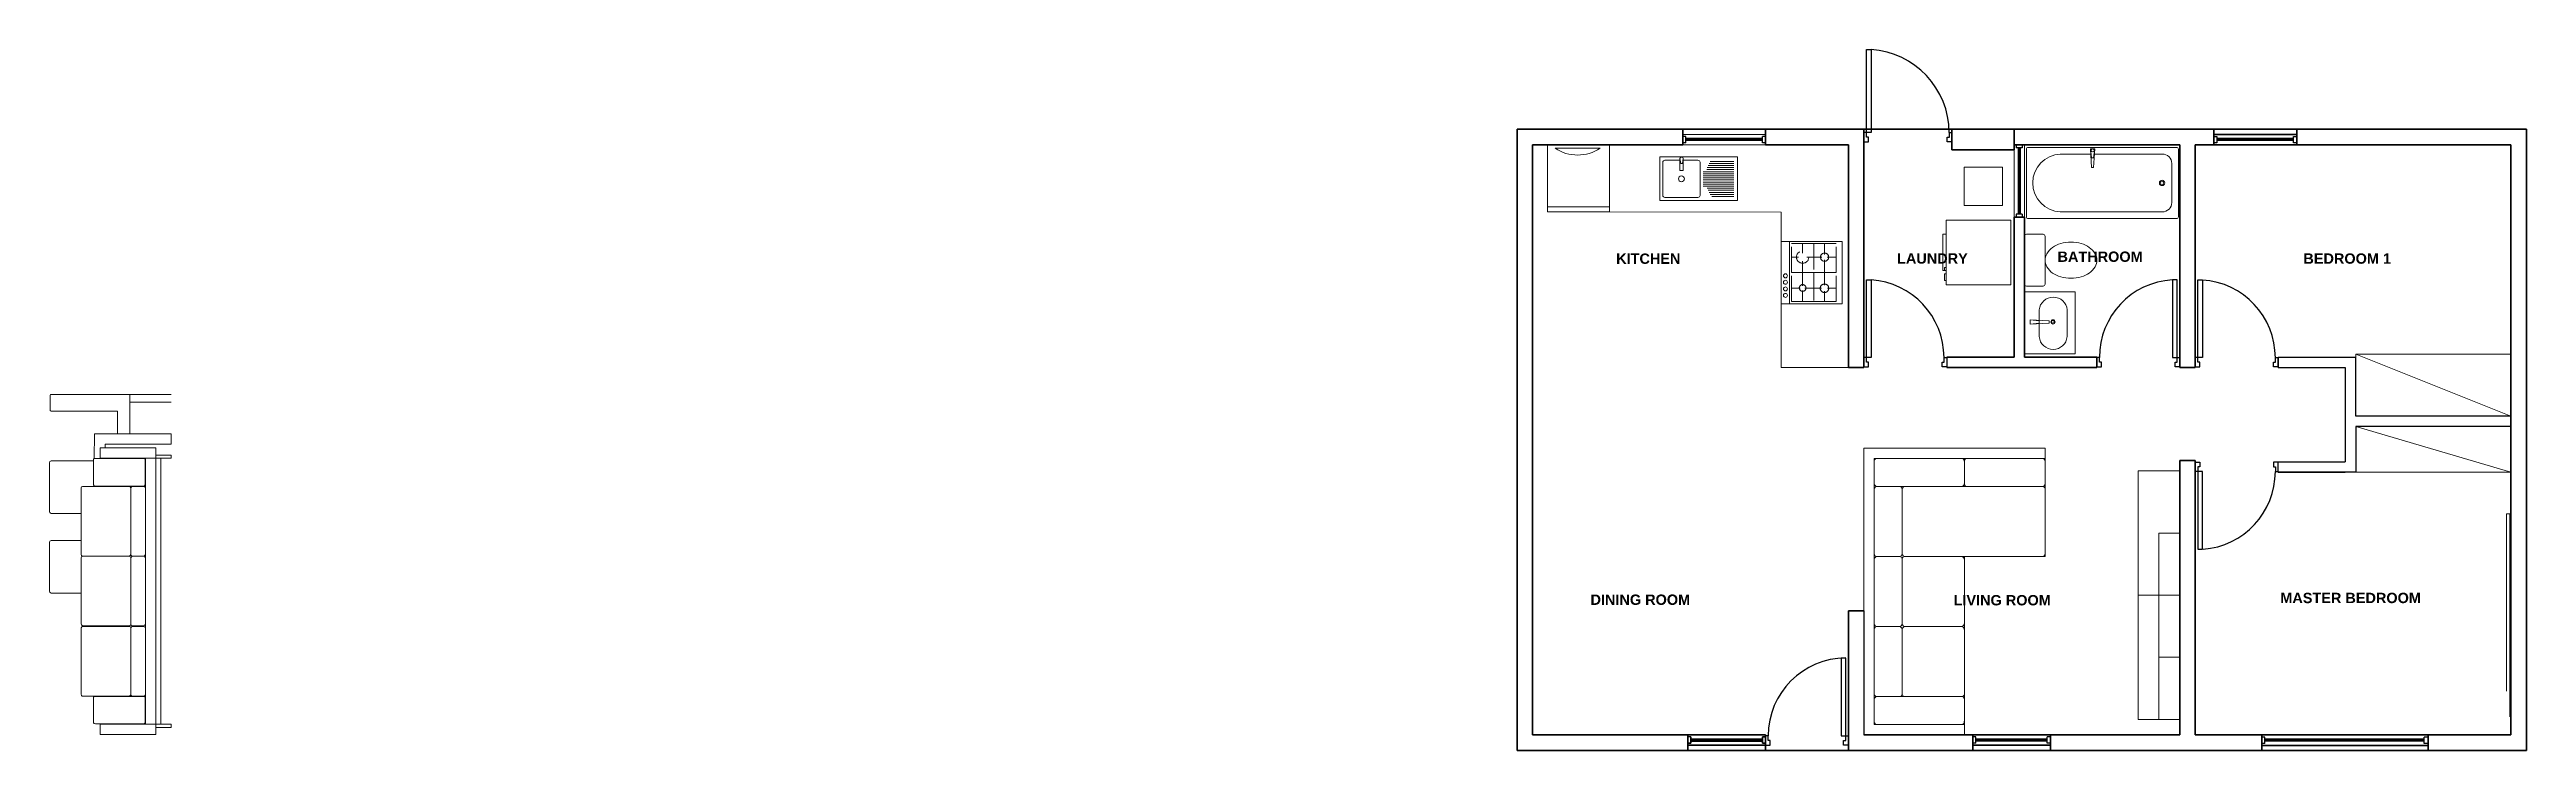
# Model space of a CAD drawing. Header units: millimetres. Extents: x -13.6 to 25.5, y 9.3 to 16.
# Drawn here: x -13.59 to 10.34, y 9.28 to 16.05 of the extents above; entities that cross this region are included whole.
import ezdxf

# ---------------------------------------------------------------- set-up
doc = ezdxf.new("R2010")
doc.units = ezdxf.units.MM
doc.linetypes.add('HIDDEN', pattern=[0.375, 0.25, -0.125])
for name, color, linetype, lineweight in [('A-DOOR-FULL', 4, 'Continuous', 25), ('A-FLOR-LEVL', 7, 'Continuous', 35), ('A-FURN', 8, 'Continuous', 18), ('A-GLAZ-FULL', 4, 'Continuous', 25), ('A-SECT-MCUT', 7, 'Continuous', 35), ('A-WALL-FULL', 7, 'Continuous', 35), ('A-WALL-FULL-EXTR', 7, 'Continuous', 35), ('A-WALL-FULL-INTR', 7, 'Continuous', 35)]:
    doc.layers.add(name, color=color, linetype=linetype, lineweight=lineweight)
doc.layers.add("costruzione sez cc'", color=161, linetype='Continuous')
doc.layers.add('TEXT', color=3, linetype='Continuous')
doc.styles.add('ARIAL-BOLD', font='')
doc.styles.get('ARIAL-BOLD').set_extended_font_data('Arial', bold=True)

msp = doc.modelspace()

# ---------------------------------------------------------------- texts
at = {"layer": 'TEXT', "char_height": 0.1, "attachment_point": 1, "style": 'ARIAL-BOLD'}
for s, width, insert in [('KITCHEN', 6.5809, (1.543, 14.079)), ('LAUNDRY', 10.22492, (4.256, 14.081)), ('BATHROOM', 10.76394, (5.806, 14.098)), ('BEDROOM 1', 23.29138, (8.181, 14.08)), ('DINING ROOM', 28.08372, (1.295, 10.785)), ('LIVING ROOM', 23.48381, (4.802, 10.78)), ('MASTER BEDROOM', 39.17319, (7.958, 10.802))]:
    msp.add_mtext_dynamic_manual_height_columns(s, width=width, gutter_width=12.216, heights=[0], dxfattribs=dict(at, insert=insert))

# ---------------------------------------------------------------- blocks, each defined once
blk = doc.blocks.new('Divano')
at = {"layer": 'A-FURN'}
for p, q in [((-2.414, 12.235), (-3.054, 12.235)), ((-3.054, 12.235), (-3.054, 12.199)), ((-3.166, 11.842), (-3.166, 12.09)), ((-2.684, 12.096), (-3.147, 12.096)), ((-3.147, 12.096), (-3.147, 12.096)), ((-3.101, 12.199), (-2.564, 12.199)), ((-3.101, 12.199), (-3.101, 12.099)), ((-3.101, 12.099), (-2.564, 12.099)), ((-2.665, 11.842), (-2.665, 12.09)), ((-2.564, 9.429), (-2.564, 12.199)), ((-3.284, 11.17), (-3.284, 11.812)), ((-2.821, 11.826), (-3.272, 11.826)), ((-2.684, 11.83), (-3.147, 11.83)), ((-2.804, 11.17), (-2.804, 11.812)), ((-2.804, 11.812), (-2.804, 11.17)), ((-2.787, 11.826), (-2.678, 11.826)), ((-2.664, 11.812), (-2.664, 11.17)), ((-3.284, 10.496), (-3.284, 11.137)), ((-2.821, 11.153), (-3.272, 11.153)), ((-2.82, 11.152), (-3.272, 11.152)), ((-2.804, 10.496), (-2.804, 11.137)), ((-2.804, 11.137), (-2.804, 10.496)), ((-2.791, 11.153), (-2.681, 11.153)), ((-2.787, 11.152), (-2.678, 11.152)), ((-2.664, 11.137), (-2.664, 10.496)), ((-3.284, 9.818), (-3.284, 10.46)), ((-2.816, 10.479), (-3.265, 10.479)), ((-2.817, 10.474), (-3.265, 10.474)), ((-2.804, 9.818), (-2.804, 10.46)), ((-2.804, 10.46), (-2.804, 9.818)), ((-2.791, 10.479), (-2.681, 10.479)), ((-2.787, 10.474), (-2.678, 10.474)), ((-2.664, 10.46), (-2.664, 9.818)), ((-2.821, 9.801), (-3.275, 9.801)), ((-3.166, 9.544), (-3.166, 9.791)), ((-2.684, 9.797), (-3.147, 9.797)), ((-2.791, 9.801), (-2.681, 9.801)), ((-2.665, 9.544), (-2.665, 9.791)), ((-2.684, 9.532), (-3.147, 9.532)), ((-3.101, 9.529), (-2.564, 9.529)), ((-3.101, 9.529), (-3.101, 9.429)), ((-2.564, 9.429), (-3.101, 9.429))]:
    blk.add_line(p, q, dxfattribs=at)
for points in [[(-2.564, 9.529), (-2.664, 9.529), (-2.664, 12.099), (-2.564, 12.099)], [(-2.414, 12.099), (-2.564, 12.099), (-2.564, 12.129), (-2.414, 12.129), (-2.414, 12.099)], [(-2.564, 12.099), (-2.514, 12.099), (-2.514, 9.529), (-2.564, 9.529), (-2.564, 12.099)], [(-2.414, 9.529), (-2.564, 9.529), (-2.564, 9.499), (-2.414, 9.499), (-2.414, 9.529)]]:
    blk.add_lwpolyline(points, dxfattribs=at)
for points in [[(-3.147, 12.096), (-3.154, 12.096), (-3.166, 12.096), (-3.166, 12.09)], [(-2.684, 12.096), (-2.677, 12.096), (-2.665, 12.096), (-2.665, 12.09)], [(-3.284, 11.812), (-3.284, 11.818), (-3.278, 11.826), (-3.272, 11.826)], [(-3.166, 11.842), (-3.166, 11.835), (-3.154, 11.83), (-3.147, 11.83)], [(-2.821, 11.826), (-2.814, 11.826), (-2.804, 11.819), (-2.804, 11.812)], [(-2.804, 11.812), (-2.804, 11.819), (-2.795, 11.826), (-2.787, 11.826)], [(-2.665, 11.842), (-2.665, 11.835), (-2.676, 11.83), (-2.684, 11.83)], [(-2.678, 11.826), (-2.671, 11.826), (-2.664, 11.818), (-2.664, 11.812)], [(-3.284, 11.17), (-3.284, 11.163), (-3.279, 11.153), (-3.272, 11.153)], [(-3.284, 11.137), (-3.284, 11.144), (-3.278, 11.152), (-3.272, 11.152)], [(-2.821, 11.153), (-2.813, 11.153), (-2.804, 11.162), (-2.804, 11.17)], [(-2.82, 11.152), (-2.813, 11.152), (-2.804, 11.144), (-2.804, 11.137)], [(-2.804, 11.17), (-2.804, 11.163), (-2.798, 11.153), (-2.791, 11.153)], [(-2.804, 11.137), (-2.804, 11.145), (-2.795, 11.152), (-2.787, 11.152)], [(-2.681, 11.153), (-2.673, 11.153), (-2.664, 11.162), (-2.664, 11.17)], [(-2.678, 11.152), (-2.671, 11.152), (-2.664, 11.144), (-2.664, 11.137)], [(-3.284, 10.496), (-3.284, 10.488), (-3.274, 10.479), (-3.265, 10.479)], [(-3.284, 10.46), (-3.284, 10.468), (-3.273, 10.474), (-3.265, 10.474)], [(-2.817, 10.474), (-2.811, 10.474), (-2.804, 10.466), (-2.804, 10.46)], [(-2.816, 10.479), (-2.809, 10.479), (-2.804, 10.489), (-2.804, 10.496)], [(-2.804, 10.496), (-2.804, 10.489), (-2.798, 10.479), (-2.791, 10.479)], [(-2.804, 10.46), (-2.804, 10.467), (-2.795, 10.474), (-2.787, 10.474)], [(-2.681, 10.479), (-2.673, 10.479), (-2.664, 10.488), (-2.664, 10.496)], [(-2.678, 10.474), (-2.671, 10.474), (-2.664, 10.466), (-2.664, 10.46)], [(-3.284, 9.818), (-3.284, 9.812), (-3.282, 9.801), (-3.275, 9.801)], [(-2.821, 9.801), (-2.813, 9.801), (-2.804, 9.81), (-2.804, 9.818)], [(-2.804, 9.818), (-2.804, 9.811), (-2.798, 9.801), (-2.791, 9.801)], [(-2.681, 9.801), (-2.673, 9.801), (-2.664, 9.81), (-2.664, 9.818)], [(-3.147, 9.797), (-3.154, 9.797), (-3.166, 9.798), (-3.166, 9.791)], [(-2.684, 9.797), (-2.678, 9.797), (-2.665, 9.798), (-2.665, 9.791)], [(-3.166, 9.544), (-3.166, 9.537), (-3.155, 9.532), (-3.147, 9.532)], [(-2.665, 9.544), (-2.665, 9.537), (-2.677, 9.532), (-2.684, 9.532)]]:
    blk.add_open_spline(points, degree=3, dxfattribs=at)
blk = doc.blocks.new('Lavabo')
at = {"layer": 'A-FURN'}
for p, q in [((1.964, 15.012), (1.964, 14.592)), ((1.964, 15.012), (2.714, 15.012)), ((1.993, 14.96), (1.993, 14.64)), ((2.159, 14.98), (2.013, 14.98)), ((2.159, 14.995), (2.167, 14.947)), ((2.167, 14.947), (2.182, 14.947)), ((2.182, 14.947), (2.19, 14.995)), ((2.333, 14.98), (2.19, 14.98)), ((2.353, 14.96), (2.353, 14.64)), ((2.68, 14.869), (2.384, 14.869)), ((2.68, 14.849), (2.384, 14.849)), ((2.68, 14.889), (2.417, 14.889)), ((2.68, 14.909), (2.423, 14.909)), ((2.68, 14.929), (2.43, 14.929)), ((2.68, 14.949), (2.44, 14.949)), ((2.68, 14.969), (2.451, 14.969)), ((2.714, 15.012), (2.714, 14.592)), ((2.333, 14.62), (2.013, 14.62)), ((2.68, 14.829), (2.384, 14.829)), ((2.68, 14.809), (2.384, 14.809)), ((2.68, 14.789), (2.384, 14.789)), ((2.68, 14.769), (2.384, 14.769)), ((2.68, 14.749), (2.384, 14.749)), ((2.68, 14.729), (2.384, 14.729)), ((2.68, 14.709), (2.423, 14.709)), ((2.68, 14.689), (2.431, 14.689)), ((2.68, 14.669), (2.441, 14.669)), ((2.68, 14.649), (2.452, 14.649)), ((2.68, 14.629), (2.466, 14.629)), ((1.964, 14.592), (2.714, 14.592))]:
    blk.add_line(p, q, dxfattribs=at)
blk.add_lwpolyline([(2.19, 14.882), (2.19, 14.995, 1), (2.159, 14.995), (2.159, 14.882)], format="xyb", close=True, dxfattribs=at)
blk.add_circle((2.173, 14.8), 0.0284, dxfattribs=at)
for centre, start, end in [((2.013, 14.96), 90, 180), ((2.333, 14.96), 0, 90), ((2.013, 14.64), 180, 270), ((2.333, 14.64), 270, 0)]:
    blk.add_arc(centre, 0.02, start, end, dxfattribs=at)
blk = doc.blocks.new('Fornello')
at = {"layer": 'A-FURN', "linetype": 'HIDDEN'}
for p, q in [((3.344, 14.083), (3.344, 14.174)), ((3.556, 14.07), (3.556, 14.174)), ((3.237, 14.044), (3.305, 14.044)), ((3.452, 13.894), (3.237, 13.894)), ((3.384, 14.044), (3.452, 14.044)), ((3.237, 13.744), (3.32, 13.744)), ((3.344, 13.614), (3.344, 13.722)), ((3.366, 13.744), (3.452, 13.744)), ((3.555, 13.614), (3.555, 13.714))]:
    blk.add_line(p, q, dxfattribs=at)
at = {"layer": 'A-FURN'}
for p, q in [((3.452, 14.044), (3.529, 14.044)), ((3.452, 14.044), (3.452, 14.044)), ((3.452, 13.894), (3.667, 13.894)), ((3.556, 13.772), (3.556, 14.019)), ((3.582, 14.044), (3.667, 14.044)), ((3.452, 13.744), (3.525, 13.744)), ((3.584, 13.744), (3.667, 13.744))]:
    blk.add_line(p, q, dxfattribs=at)
blk.add_lwpolyline([(3.217, 14.194), (3.217, 13.594), (3.136, 13.594), (3.136, 14.194)], close=True, dxfattribs=at)
blk.add_lwpolyline([(3.217, 13.594), (3.217, 14.194), (3.727, 14.194), (3.727, 13.594), (3.217, 13.594)], dxfattribs=at)
at = {"layer": 'A-FURN', "linetype": 'HIDDEN'}
blk.add_lwpolyline([(3.452, 13.894), (3.452, 13.614), (3.237, 13.614), (3.237, 13.894), (3.237, 14.174), (3.452, 14.174)], close=True, dxfattribs=at)
for points in [[(3.452, 13.874), (3.452, 13.614), (3.667, 13.614), (3.667, 13.894), (3.667, 14.174), (3.452, 14.174), (3.452, 13.871)], [(3.344, 13.768), (3.344, 13.894), (3.344, 14.005)]]:
    blk.add_lwpolyline(points, dxfattribs=at)
at = {"layer": 'A-FURN'}
for centre in [(3.178, 13.863), (3.178, 13.801), (3.178, 13.737), (3.178, 13.674)]:
    blk.add_circle(centre, 0.0194, dxfattribs=at)
at = {"layer": 'A-FURN', "linetype": 'HIDDEN'}
for centre, radius in [((3.344, 14.044), 0.0594), ((3.556, 14.044), 0.0394), ((3.344, 13.746), 0.0325), ((3.555, 13.743), 0.041)]:
    blk.add_circle(centre, radius, dxfattribs=at)
blk = doc.blocks.new('Frigorifero')
at = {"layer": 'A-FURN', "linetype": 'HIDDEN'}
blk.add_line((1.443, 15.129), (0.933, 15.129), dxfattribs=at)
at = {"layer": 'A-FURN'}
for points in [[(0.88, 15.129), (1.48, 15.129), (1.48, 14.53), (0.881, 14.53), (0.881, 15.129)], [(0.881, 14.48), (0.881, 14.53), (1.479, 14.53), (1.479, 14.48), (0.882, 14.48)]]:
    blk.add_lwpolyline(points, dxfattribs=at)
blk.add_lwpolyline([(0.953, 15.095, 0.298508), (1.388, 15.095)], format="xyb", close=True, dxfattribs=at)
blk = doc.blocks.new('Lavatrice')
at = {"layer": 'A-FURN'}
for p, q in [((4.729, 14.264), (4.729, 14.4)), ((4.729, 14.4), (5.354, 14.4)), ((5.354, 14.4), (5.354, 13.775)), ((4.698, 13.914), (4.698, 14.264)), ((4.698, 14.264), (4.729, 14.264)), ((4.729, 14.264), (4.729, 13.91)), ((4.729, 13.914), (4.698, 13.914)), ((4.713, 13.945), (4.713, 13.914)), ((4.729, 13.945), (4.713, 13.945)), ((4.713, 13.818), (4.713, 13.883)), ((4.729, 13.883), (4.713, 13.883)), ((4.729, 13.775), (4.729, 13.91)), ((4.729, 13.818), (4.713, 13.818)), ((5.354, 13.775), (4.729, 13.775))]:
    blk.add_line(p, q, dxfattribs=at)
blk = doc.blocks.new('Mobile lavanderia')
at = {"layer": 'A-FURN'}
blk.add_lwpolyline([(4.946, 13.579), (5.316, 13.579), (5.316, 13.209), (4.946, 13.209), (4.946, 13.579)], dxfattribs=at)
blk = doc.blocks.new('Lavandino')
at = {"layer": 'A-FURN'}
for points in [[(5.486, 13.109), (5.486, 13.709), (5.976, 13.709), (5.976, 13.109), (5.486, 13.109)], [(5.542, 13.437), (5.63, 13.427), (5.63, 13.407), (5.542, 13.397), (5.542, 13.437)]]:
    blk.add_lwpolyline(points, dxfattribs=at)
blk.add_lwpolyline([(5.629, 13.402), (5.629, 13.276, 0.916705), (5.899, 13.276), (5.9, 13.534, 0.911638), (5.629, 13.534), (5.629, 13.432)], format="xyb", dxfattribs=at)
blk.add_lwpolyline([(5.724, 13.427), (5.724, 13.407), (5.542, 13.397), (5.542, 13.437)], close=True, dxfattribs=at)
for radius in [0.0203, 0.0133]:
    blk.add_circle((5.762, 13.418), radius, dxfattribs=at)
blk = doc.blocks.new('INOD')
for p, q in [((0.23, 0), (-0.23, 0)), ((-0.25, -0.02), (-0.25, -0.18)), ((-0.23, -0.2), (0.23, -0.2)), ((0.25, -0.18), (0.25, -0.02))]:
    blk.add_line(p, q)
blk.add_lwpolyline([(-0.175, -0.45, 0.07067), (-0.161, -0.549, 0.082314), (-0.124, -0.627, 0.106842), (-0.063, -0.683, 0.13438), (0, -0.7, 0.13438), (0.063, -0.683, 0.106842), (0.124, -0.627, 0.082314), (0.161, -0.549, 0.07067), (0.175, -0.45, 0.07067), (0.161, -0.351, 0.082314), (0.124, -0.273, 0.106842), (0.063, -0.217, 0.13438), (0, -0.2, 0.13438), (-0.063, -0.217, 0.106842), (-0.124, -0.273, 0.082314), (-0.161, -0.351, 0.07067)], format="xyb", close=True)
for centre, start, end in [((-0.23, -0.02), 90, 180), ((-0.23, -0.18), 180, 270), ((0.23, -0.02), 0, 90), ((0.23, -0.18), 270, 0)]:
    blk.add_arc(centre, 0.02, start, end)
blk = doc.blocks.new('WC')
at = {"layer": 'A-FURN', "rotation": 90}
blk.add_blockref('INOD', (5.486, 14.014), dxfattribs=at)
blk = doc.blocks.new('Vasca da bagno')
at = {"layer": 'A-FURN'}
for p, q in [((5.506, 14.434), (5.506, 15.085)), ((5.506, 14.434), (5.506, 15.085)), ((5.524, 15.104), (5.598, 15.104)), ((5.524, 15.104), (5.598, 15.104)), ((5.598, 15.104), (6.955, 15.104)), ((5.598, 15.104), (6.955, 15.104)), ((6.974, 15.085), (6.974, 14.434)), ((6.974, 15.085), (6.974, 14.434)), ((5.833, 15.039), (6.128, 15.039)), ((6.16, 15.039), (6.818, 15.039)), ((6.909, 14.948), (6.909, 14.572)), ((5.598, 14.416), (5.524, 14.416)), ((5.598, 14.416), (5.524, 14.416)), ((6.955, 14.416), (5.598, 14.416)), ((6.955, 14.416), (5.598, 14.416)), ((6.818, 14.48), (5.833, 14.48))]:
    blk.add_line(p, q, dxfattribs=at)
blk.add_lwpolyline([(6.155, 14.91), (6.135, 14.91), (6.125, 15.091), (6.165, 15.091)], close=True, dxfattribs=at)
blk.add_lwpolyline([(6.165, 15.091), (6.155, 15.004), (6.135, 15.004), (6.125, 15.091), (6.165, 15.091)], dxfattribs=at)
for centre, radius in [((6.146, 15.074), 0.0146), ((6.816, 14.76), 0.0259), ((6.816, 14.76), 0.0152)]:
    blk.add_circle(centre, radius, dxfattribs=at)
for centre, radius, start, end in [((5.524, 15.085), 0.0183, 90, 180), ((5.524, 15.085), 0.0183, 90, 180), ((6.955, 15.085), 0.0183, 0, 90), ((6.955, 15.085), 0.0183, 0, 90), ((5.847, 14.76), 0.28, 92.8564, 267.1436), ((6.818, 14.948), 0.0917, 0, 90), ((5.524, 14.434), 0.0183, 180, 270), ((5.524, 14.434), 0.0183, 180, 270), ((6.818, 14.572), 0.0917, 270, 0), ((6.955, 14.434), 0.0183, 270, 0), ((6.955, 14.434), 0.0183, 270, 0)]:
    blk.add_arc(centre, radius, start, end, dxfattribs=at)

# ---------------------------------------------------------------- linework, layer by layer
for p, q in [((7.136, 12.979), (7.136, 13.079)), ((7.936, 13.079), (8.686, 13.079)), ((7.936, 12.979), (8.586, 12.979)), ((8.586, 12.979), (8.586, 12.068)), ((8.686, 12.508), (8.686, 13.079)), ((10.186, 12.508), (8.686, 12.508)), ((10.186, 12.408), (8.686, 12.408)), ((8.686, 12.408), (8.686, 11.968)), ((6.986, 12.079), (6.986, 9.679)), ((6.986, 11.979), (6.986, 9.579)), ((8.686, 11.968), (7.934, 11.968)), ((7.936, 12.068), (8.586, 12.068)), ((7.936, 11.972), (7.936, 11.968)), ((8.686, 11.968), (8.586, 11.968)), ((4.306, 11.829), (4.306, 11.829)), ((3.936, 10.629), (3.936, 9.429)), ((5.737, 9.329), (5.737, 9.329)), ((8.53, 9.327), (8.53, 9.327)), ((9.386, 9.331), (9.386, 9.327))]:
    msp.add_line(p, q)
at = {"layer": 'A-DOOR-FULL'}
msp.add_line((4.736, 13.079), (4.736, 12.979), dxfattribs=at)
for points in [[(4.006, 16.049), (4.006, 15.249), (3.961, 15.249), (3.961, 16.049), (4.006, 16.049)], [(3.961, 15.249), (3.936, 15.249), (3.936, 15.159), (3.981, 15.159), (3.981, 15.204), (3.961, 15.204), (3.961, 15.249)], [(4.761, 15.249), (4.786, 15.249), (4.786, 15.159), (4.741, 15.159), (4.741, 15.204), (4.761, 15.204), (4.761, 15.249)], [(4.006, 13.824), (4.006, 13.074), (3.961, 13.074), (3.961, 13.824), (4.006, 13.824)], [(6.916, 13.824), (6.916, 13.074), (6.961, 13.074), (6.961, 13.824), (6.916, 13.824)], [(7.206, 13.823), (7.206, 13.073), (7.161, 13.073), (7.161, 13.823), (7.206, 13.823)], [(3.961, 13.074), (3.936, 13.074), (3.936, 12.984), (3.981, 12.984), (3.981, 13.029), (3.961, 13.029), (3.961, 13.074)], [(4.711, 13.074), (4.736, 13.074), (4.736, 12.984), (4.691, 12.984), (4.691, 13.029), (4.711, 13.029), (4.711, 13.074)], [(6.211, 13.074), (6.186, 13.074), (6.186, 12.984), (6.231, 12.984), (6.231, 13.029), (6.211, 13.029), (6.211, 13.074)], [(6.961, 13.074), (6.986, 13.074), (6.986, 12.984), (6.941, 12.984), (6.941, 13.029), (6.961, 13.029), (6.961, 13.074)], [(7.161, 13.073), (7.136, 13.073), (7.136, 12.983), (7.181, 12.983), (7.181, 13.028), (7.161, 13.028), (7.161, 13.073)], [(7.911, 13.073), (7.936, 13.073), (7.936, 12.983), (7.891, 12.983), (7.891, 13.028), (7.911, 13.028), (7.911, 13.073)], [(7.161, 11.972), (7.136, 11.972), (7.136, 12.062), (7.181, 12.062), (7.181, 12.017), (7.161, 12.017), (7.161, 11.972)], [(7.206, 11.222), (7.206, 11.972), (7.161, 11.972), (7.161, 11.222), (7.206, 11.222)], [(7.911, 11.972), (7.936, 11.972), (7.936, 12.062), (7.891, 12.062), (7.891, 12.017), (7.911, 12.017), (7.911, 11.972)], [(3.715, 10.171), (3.715, 9.421), (3.76, 9.421), (3.76, 10.171), (3.715, 10.171)], [(3.01, 9.421), (2.985, 9.421), (2.985, 9.331), (3.03, 9.331), (3.03, 9.376), (3.01, 9.376), (3.01, 9.421)], [(3.76, 9.421), (3.785, 9.421), (3.785, 9.331), (3.74, 9.331), (3.74, 9.376), (3.76, 9.376), (3.76, 9.421)]]:
    msp.add_lwpolyline(points, dxfattribs=at)
for centre, radius, start, end in [((3.951, 15.241), 0.81, 0.5593, 86.1246), ((3.958, 13.073), 0.752, 0.1972, 86.3819), ((6.958, 13.078), 0.747, 93.2225, 180.2924), ((7.158, 13.072), 0.752, 359.8768, 86.3819), ((7.158, 11.973), 0.752, 274.0783, 0.0751), ((3.763, 9.42), 0.752, 90.1897, 179.9249)]:
    msp.add_arc(centre, radius, start, end, dxfattribs=at)
at = {"layer": 'A-FLOR-LEVL'}
for p, q in [((2.186, 15.279), (2.986, 15.279)), ((3.936, 15.279), (4.786, 15.279)), ((5.737, 9.429), (4.987, 9.429)), ((5.737, 9.429), (5.737, 9.329)), ((2.186, 9.279), (3.786, 9.279)), ((2.186, 9.279), (3.786, 9.279)), ((2.986, 9.279), (4.586, 9.279)), ((5.737, 9.329), (4.987, 9.329)), ((4.987, 9.279), (6.587, 9.279)), ((9.386, 9.327), (7.78, 9.327)), ((8.586, 9.279), (10.186, 9.279))]:
    msp.add_line(p, q, dxfattribs=at)
msp.add_lwpolyline([(2.985, 9.279), (2.985, 9.329), (2.985, 9.429), (2.235, 9.429), (2.235, 9.279)], dxfattribs=at)
at = {"layer": 'A-FURN'}
for p, q in [((2.986, 15.229), (2.186, 15.229)), ((2.986, 15.129), (2.186, 15.129)), ((5.386, 15.079), (5.386, 14.429)), ((5.486, 14.429), (5.486, 15.129)), ((3.136, 14.479), (0.881, 14.48)), ((3.136, 14.479), (3.136, 12.979)), ((3.136, 12.979), (3.786, 12.979)), ((8.686, 13.108), (10.186, 12.508)), ((-13.585, 12.712), (-13.585, 12.563)), ((-12.814, 12.717), (-13.573, 12.717)), ((-12.815, 12.337), (-12.815, 12.717)), ((-12.814, 12.717), (-12.414, 12.717)), ((-12.933, 12.556), (-13.573, 12.556)), ((-12.933, 12.556), (-12.933, 12.474)), ((-12.933, 12.474), (-12.933, 12.337)), ((-12.414, 12.642), (-12.814, 12.642)), ((-13.154, 12.337), (-13.158, 12.098)), ((-12.414, 12.337), (-13.154, 12.337)), ((-13.154, 12.337), (-12.414, 12.337)), ((-12.414, 12.337), (-12.414, 12.237)), ((8.686, 12.408), (10.186, 11.968)), ((-13.59, 12.057), (-13.59, 11.593)), ((-13.166, 12.077), (-13.575, 12.077)), ((4.036, 12.074), (4.036, 12.099)), ((4.063, 12.099), (4.036, 12.099)), ((4.881, 12.099), (4.93, 12.099)), ((4.906, 11.854), (4.906, 12.074)), ((5.686, 12.199), (5.686, 11.152)), ((8.686, 11.968), (10.186, 11.968)), ((4.306, 11.829), (4.061, 11.829)), ((4.881, 11.829), (4.931, 11.829)), ((-13.284, 11.567), (-13.575, 11.567)), ((10.144, 11.565), (10.144, 11.385)), ((10.176, 9.605), (10.176, 11.565)), ((-13.59, 11.289), (-13.59, 10.825)), ((-13.284, 11.307), (-13.575, 11.307)), ((4.281, 11.152), (4.06, 11.152)), ((4.329, 11.152), (5.686, 11.152)), ((4.906, 11.152), (4.906, 9.429)), ((-13.284, 10.797), (-13.575, 10.797)), ((3.936, 9.429), (3.936, 10.629)), ((4.036, 10.476), (4.036, 10.501)), ((4.281, 10.476), (4.06, 10.476)), ((4.06, 10.476), (4.061, 10.476)), ((4.331, 10.476), (4.881, 10.476)), ((4.906, 10.476), (4.906, 10.501)), ((6.786, 10.179), (6.986, 10.179)), ((4.306, 9.799), (4.061, 9.799)), ((4.906, 9.429), (3.936, 9.429))]:
    msp.add_line(p, q, dxfattribs=at)
for points in [[(8.686, 13.079), (8.686, 13.108), (10.186, 13.108)], [(4.906, 9.429), (3.936, 9.429), (3.936, 12.199), (5.686, 12.199)], [(4.906, 9.529), (4.036, 9.529), (4.036, 12.074)], [(4.063, 12.099), (4.881, 12.099)], [(4.931, 12.099), (5.686, 12.099)], [(6.986, 9.579), (6.586, 9.579), (6.586, 11.979), (6.986, 11.979), (6.986, 9.579), (6.786, 9.579), (6.786, 10.179), (6.786, 10.779), (6.986, 10.779)], [(4.306, 11.829), (4.881, 11.829)], [(4.306, 11.177), (4.306, 11.804)], [(4.931, 11.829), (5.662, 11.829)], [(10.144, 9.853), (10.144, 11.565), (10.176, 11.565)], [(6.986, 11.379), (6.786, 11.379), (6.786, 10.779), (6.586, 10.779)], [(4.306, 10.501), (4.306, 11.128)], [(4.306, 9.822), (4.306, 10.451)], [(4.884, 9.799), (4.306, 9.799)]]:
    msp.add_lwpolyline(points, dxfattribs=at)
for centre, radius, start, end in [((4.062, 12.073), 0.0263, 87.2208, 177.2208), ((4.88, 12.074), 0.0253, 359.2452, 89.2452), ((4.932, 12.073), 0.0261, 92.4399, 177.5601), ((5.659, 12.072), 0.0267, 3.515, 86.485), ((4.065, 11.859), 0.0302, 189.1992, 260.8008), ((4.063, 11.802), 0.0273, 94.6897, 175.3103), ((4.063, 11.802), 0.0273, 85.3103, 85.3466), ((4.28, 11.803), 0.0258, 1.6966, 88.3034), ((4.333, 11.802), 0.0273, 94.5927, 175.4073), ((4.879, 11.856), 0.0272, 274.4193, 355.5807), ((4.931, 11.854), 0.0252, 180.3598, 270.3598), ((5.661, 11.853), 0.0243, 268.3173, 358.3173), ((5.66, 11.804), 0.0254, 3.5994, 85.9614), ((4.06, 11.177), 0.0247, 179.3453, 269.3453), ((4.063, 11.125), 0.027, 95.2212, 176.0881), ((4.28, 11.178), 0.0257, 271.4707, 358.5293), ((4.28, 11.127), 0.0253, 3.4232, 89.4783), ((4.334, 11.18), 0.0281, 185.943, 264.057), ((4.33, 11.128), 0.0244, 88.5467, 185.632), ((4.874, 11.121), 0.0321, 11.5402, 78.4598), ((5.66, 11.178), 0.0258, 271.7825, 358.2175), ((4.064, 10.504), 0.0281, 186.0425, 263.9575), ((4.061, 10.451), 0.0248, 89.6436, 180.3564), ((4.276, 10.505), 0.0297, 278.4484, 351.5516), ((4.278, 10.448), 0.0273, 4.6925, 85.3075), ((4.337, 10.507), 0.0323, 191.8397, 258.1603), ((4.334, 10.448), 0.0283, 96.3492, 173.6508), ((4.874, 10.507), 0.0318, 281.2525, 348.7475), ((4.878, 10.448), 0.0274, 355.1836, 85.1836), ((4.061, 9.824), 0.025, 180.0766, 269.9234), ((4.281, 9.824), 0.0251, 270.2568, 356.3631), ((4.33, 9.823), 0.0243, 178.2484, 268.2484), ((4.88, 9.825), 0.026, 272.1864, 357.8136), ((4.062, 9.772), 0.0265, 93.0856, 176.9144), ((4.882, 9.775), 0.0236, 3.5523, 93.5523), ((4.066, 9.559), 0.0308, 189.9884, 260.0116), ((4.876, 9.558), 0.0295, 278.1405, 8.1405)]:
    msp.add_arc(centre, radius, start, end, dxfattribs=at)
for points in [[(-13.585, 12.712), (-13.585, 12.717), (-13.577, 12.717), (-13.573, 12.717)], [(-13.585, 12.563), (-13.585, 12.559), (-13.578, 12.556), (-13.573, 12.556)], [(-13.59, 12.057), (-13.59, 12.065), (-13.584, 12.077), (-13.575, 12.077)], [(-13.575, 11.567), (-13.585, 11.567), (-13.59, 11.583), (-13.59, 11.593)], [(-13.59, 11.289), (-13.59, 11.297), (-13.583, 11.307), (-13.575, 11.307)], [(-13.59, 10.825), (-13.59, 10.815), (-13.586, 10.797), (-13.575, 10.797)]]:
    msp.add_open_spline(points, degree=3, dxfattribs=at)
at = {"layer": 'A-GLAZ-FULL'}
for p, q in [((2.216, 15.209), (2.186, 15.209)), ((2.216, 15.149), (2.186, 15.149)), ((2.216, 15.149), (2.216, 15.209)), ((2.956, 15.189), (2.216, 15.189)), ((2.956, 15.179), (2.216, 15.179)), ((2.956, 15.169), (2.216, 15.169)), ((2.986, 15.209), (2.956, 15.209)), ((2.956, 15.149), (2.956, 15.209)), ((2.986, 15.149), (2.956, 15.149)), ((5.406, 15.129), (5.406, 15.099)), ((5.466, 15.099), (5.406, 15.099)), ((5.426, 15.099), (5.426, 14.459)), ((5.436, 15.099), (5.436, 14.459)), ((5.446, 15.099), (5.446, 14.459)), ((5.466, 15.129), (5.466, 15.099)), ((8.086, 15.189), (7.346, 15.189)), ((8.086, 15.179), (7.346, 15.179)), ((8.086, 15.169), (7.346, 15.169)), ((5.466, 14.459), (5.406, 14.459)), ((5.406, 14.459), (5.406, 14.429)), ((5.466, 14.459), (5.466, 14.429)), ((5.017, 9.409), (4.987, 9.409)), ((5.017, 9.349), (4.987, 9.349)), ((5.017, 9.349), (5.017, 9.409)), ((5.707, 9.389), (5.017, 9.389)), ((5.707, 9.379), (5.017, 9.379)), ((5.707, 9.369), (5.017, 9.369)), ((5.737, 9.409), (5.707, 9.409)), ((5.707, 9.349), (5.707, 9.409)), ((5.737, 9.349), (5.707, 9.349)), ((7.81, 9.407), (7.78, 9.407)), ((7.81, 9.347), (7.78, 9.347)), ((7.81, 9.347), (7.81, 9.407)), ((9.346, 9.387), (7.81, 9.387)), ((9.346, 9.377), (7.81, 9.377)), ((9.346, 9.367), (7.81, 9.367)), ((9.386, 9.407), (9.346, 9.407)), ((9.346, 9.347), (9.346, 9.407)), ((9.386, 9.347), (9.346, 9.347))]:
    msp.add_line(p, q, dxfattribs=at)
for points in [[(7.316, 15.209), (7.346, 15.209), (7.346, 15.149), (7.316, 15.149)], [(8.116, 15.149), (8.086, 15.149), (8.086, 15.209), (8.116, 15.209)], [(2.265, 9.409), (2.265, 9.349), (2.235, 9.349), (2.265, 9.349), (2.265, 9.409), (2.235, 9.409)]]:
    msp.add_lwpolyline(points, dxfattribs=at)
for points in [[(2.955, 9.389), (2.265, 9.389)], [(2.955, 9.379), (2.265, 9.379)], [(2.955, 9.369), (2.265, 9.369)], [(2.985, 9.349), (2.955, 9.349), (2.955, 9.409), (2.985, 9.409), (2.955, 9.409), (2.955, 9.349)]]:
    msp.add_lwpolyline(points, close=True, dxfattribs=at)
at = {"layer": 'A-SECT-MCUT', "color": 7, "true_color": 0xffffff}
msp.add_line((8.116, 15.229), (7.316, 15.229), dxfattribs=at)
at = {"layer": 'A-SECT-MCUT'}
for p, q in [((7.78, 9.429), (7.78, 9.279)), ((9.386, 9.279), (9.386, 9.429)), ((2.985, 9.329), (2.235, 9.329))]:
    msp.add_line(p, q, dxfattribs=at)
at = {"layer": 'A-WALL-FULL'}
for p, q in [((2.986, 15.129), (3.786, 15.129)), ((3.786, 12.979), (3.786, 15.129)), ((6.986, 12.979), (7.136, 12.979)), ((6.986, 12.079), (7.136, 12.079))]:
    msp.add_line(p, q, dxfattribs=at)
msp.add_lwpolyline([(2.186, 15.129), (0.736, 15.129)], dxfattribs=at)
at = {"layer": 'A-WALL-FULL-EXTR'}
for p, q in [((0.586, 9.279), (0.586, 15.279)), ((0.736, 9.429), (0.736, 15.129)), ((2.186, 15.279), (2.186, 15.129)), ((2.986, 15.279), (2.986, 15.129)), ((2.986, 15.279), (3.786, 15.279)), ((3.786, 15.279), (3.936, 15.279)), ((3.936, 12.979), (3.936, 15.279)), ((10.336, 15.279), (5.386, 15.279)), ((5.386, 15.279), (5.386, 15.129)), ((6.986, 15.129), (5.386, 15.129)), ((6.986, 15.129), (5.386, 15.129)), ((6.986, 12.979), (6.986, 15.129)), ((7.136, 12.979), (7.136, 15.129)), ((7.136, 15.129), (10.186, 15.129)), ((7.316, 15.279), (7.316, 15.129)), ((8.116, 15.279), (8.116, 15.129)), ((10.186, 9.429), (10.186, 15.129)), ((10.336, 9.279), (10.336, 15.279)), ((3.786, 12.979), (3.936, 12.979)), ((6.986, 12.979), (6.986, 12.979)), ((6.986, 9.429), (6.986, 12.079)), ((7.136, 9.429), (7.136, 12.079)), ((3.786, 9.279), (3.786, 10.629)), ((3.786, 10.629), (3.936, 10.629)), ((2.235, 9.429), (0.736, 9.429)), ((4.986, 9.429), (3.936, 9.429)), ((4.987, 9.279), (4.987, 9.429)), ((5.786, 9.429), (5.737, 9.429)), ((6.986, 9.429), (5.786, 9.429)), ((7.136, 9.429), (10.186, 9.429)), ((0.586, 9.279), (2.186, 9.279)), ((4.987, 9.279), (3.786, 9.279)), ((5.737, 9.329), (5.737, 9.279)), ((8.586, 9.279), (5.786, 9.279)), ((10.186, 9.279), (10.336, 9.279))]:
    msp.add_line(p, q, dxfattribs=at)
msp.add_lwpolyline([(2.186, 15.279), (0.586, 15.279)], dxfattribs=at)
at = {"layer": 'A-WALL-FULL-INTR'}
for p, q in [((4.786, 15.079), (4.786, 15.279)), ((4.786, 15.279), (5.386, 15.279)), ((4.786, 15.079), (5.386, 15.079)), ((5.386, 15.079), (5.386, 15.129)), ((5.386, 14.429), (5.386, 13.079)), ((5.486, 14.429), (5.386, 14.429)), ((5.486, 14.429), (5.486, 13.079)), ((4.736, 13.079), (5.386, 13.079)), ((4.736, 12.979), (6.186, 12.979)), ((6.186, 13.079), (5.486, 13.079)), ((6.186, 12.979), (6.186, 13.079)), ((7.936, 13.079), (7.936, 12.979)), ((7.934, 11.968), (7.934, 11.968)), ((7.936, 12.062), (7.936, 12.068)), ((7.936, 11.968), (8.584, 11.968)), ((8.584, 12.068), (8.584, 12.068))]:
    msp.add_line(p, q, dxfattribs=at)

# ---------------------------------------------------------------- block references
at = {"layer": "costruzione sez cc'"}
for name, p in [('Frigorifero', (0, 0)), ('Vasca da bagno', (0, 0)), ('Lavabo', (0, 0)), ('Mobile lavanderia', (-0.041, 1.335)), ('Lavatrice', (0, 0)), ('Fornello', (0, 0)), ('WC', (0, 0)), ('Lavandino', (0, 0)), ('Divano', (-10, 0.003))]:
    msp.add_blockref(name, p, dxfattribs=at)

msp.set_redraw_order([(e.dxf.handle, doc.entitydb.next_handle()) for e in msp.query("TEXT MTEXT ATTDEF DIMENSION ARC_DIMENSION")])  # texts and dimensions are drawn at this point

doc.saveas('drawing.dxf')
